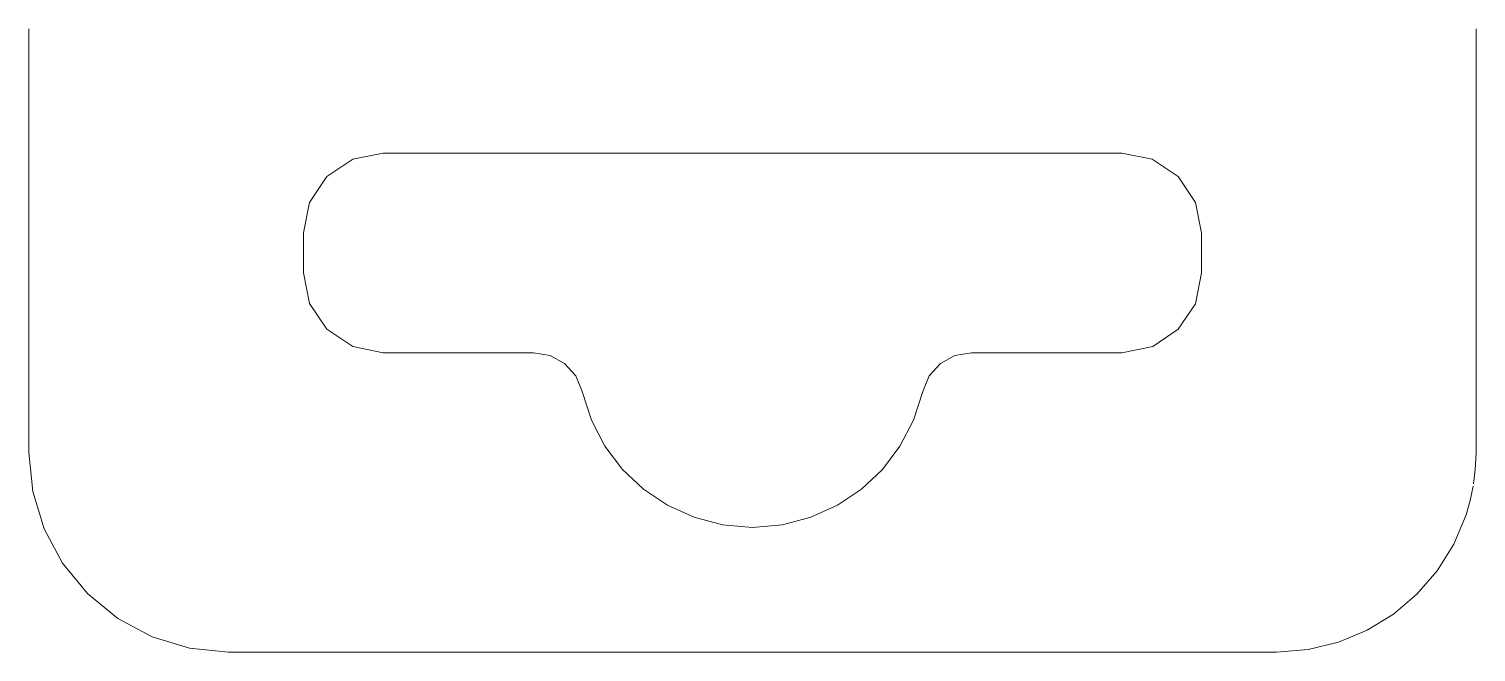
# Model space of a CAD drawing. Header units: millimetres. Extents: x 18 to 1154, y 34 to 229.
# Drawn here: x 1058.95 to 1073.45, y 34.1 to 40.34 of the extents above; entities that cross this region are included whole.
import ezdxf

# ---------------------------------------------------------------- set-up
doc = ezdxf.new("R2010")
doc.units = ezdxf.units.MM

msp = doc.modelspace()

# ---------------------------------------------------------------- linework, layer by layer
at = {"lineweight": 0}
for points in [[(1058.947, 40.343), (1058.947, 36.098)], [(1073.448, 40.343), (1073.448, 36.098)], [(1062.497, 39.098), (1062.191, 39.037), (1061.932, 38.864), (1061.758, 38.605), (1061.697, 38.298)], [(1069.898, 39.098), (1062.497, 39.098)], [(1070.698, 38.298), (1070.637, 38.605), (1070.463, 38.864), (1070.204, 39.037), (1069.898, 39.098)], [(1061.697, 38.298), (1061.697, 37.898)], [(1070.698, 37.898), (1070.698, 38.298)], [(1061.697, 37.898), (1061.758, 37.592), (1061.932, 37.333), (1062.191, 37.159), (1062.497, 37.098)], [(1069.898, 37.098), (1070.209, 37.161), (1070.463, 37.333), (1070.635, 37.587), (1070.698, 37.898)], [(1062.497, 37.098), (1064.004, 37.098)], [(1064.491, 36.709), (1064.426, 36.866), (1064.315, 36.989), (1064.171, 37.07), (1064.004, 37.098)], [(1068.391, 37.098), (1068.224, 37.07), (1068.08, 36.989), (1067.969, 36.866), (1067.904, 36.709)], [(1068.391, 37.098), (1069.898, 37.098)], [(1064.491, 36.709), (1064.583, 36.422), (1064.719, 36.161), (1064.895, 35.929), (1065.106, 35.73), (1065.346, 35.569), (1065.612, 35.449), (1065.897, 35.374), (1066.197, 35.348), (1066.498, 35.374), (1066.783, 35.449), (1067.048, 35.569), (1067.289, 35.73), (1067.499, 35.929), (1067.675, 36.161), (1067.812, 36.422), (1067.904, 36.709)], [(1058.947, 36.098), (1058.986, 35.706), (1059.099, 35.333), (1059.283, 34.989), (1059.533, 34.684), (1059.837, 34.434), (1060.182, 34.25), (1060.555, 34.137), (1060.947, 34.098)], [(1073.44, 35.927), (1073.448, 36.098)], [(1073.423, 35.784), (1073.44, 35.927)], [(1073.389, 35.616), (1073.419, 35.76)], [(1073.348, 35.474), (1073.389, 35.616)], [(1071.448, 34.098), (1071.766, 34.124), (1072.071, 34.198), (1072.357, 34.317), (1072.621, 34.478), (1072.856, 34.678), (1073.059, 34.912), (1073.224, 35.179), (1073.348, 35.474)], [(1071.448, 34.098), (1060.947, 34.098)]]:
    msp.add_lwpolyline(points, dxfattribs=at)

doc.saveas('drawing.dxf')
